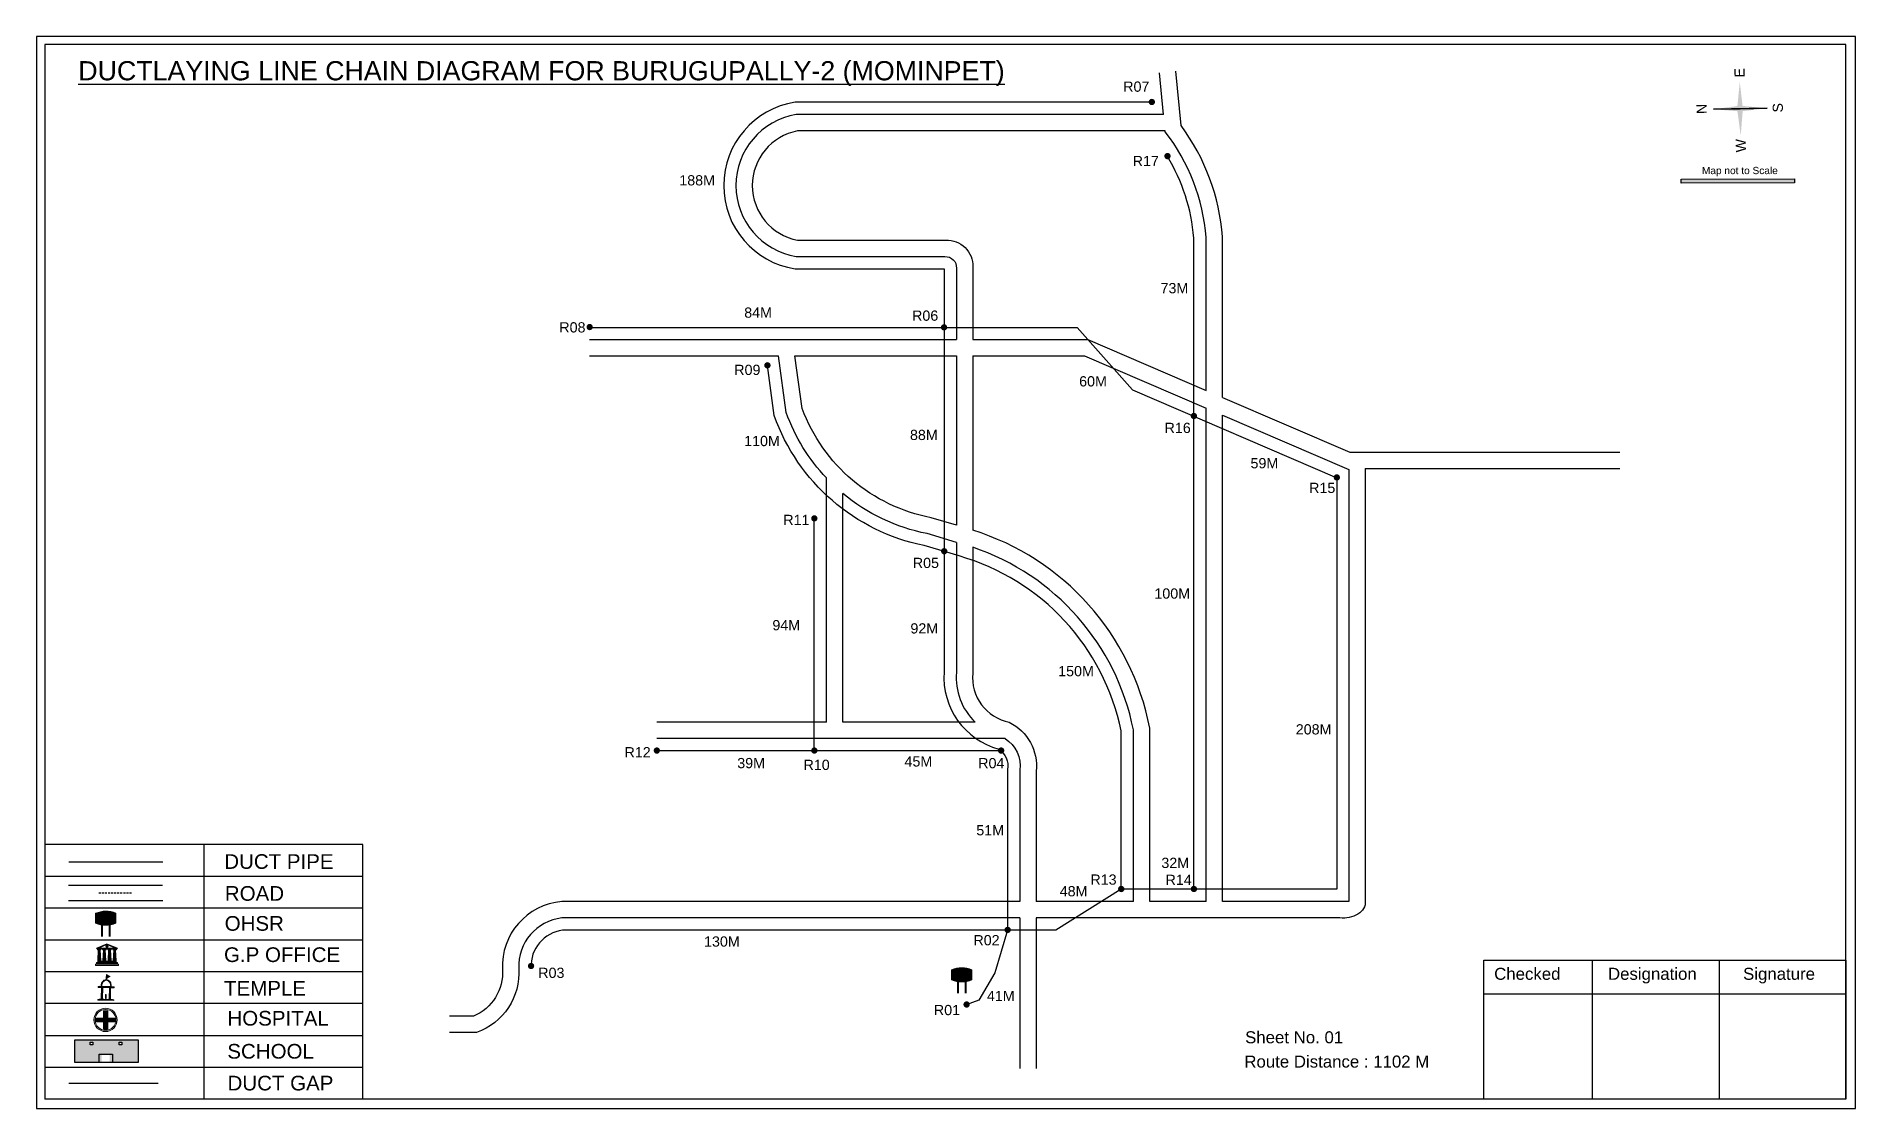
# Model space of a CAD drawing. Header units: inches. Extents: x 1684 to 5443, y 643 to 3286.
# Drawn here: x 3255 to 4145, y 2011 to 2535 of the extents above; entities that cross this region are included whole.
import ezdxf

# ---------------------------------------------------------------- set-up
doc = ezdxf.new("R2010")
doc.units = ezdxf.units.IN
doc.header["$MEASUREMENT"] = 0
doc.linetypes.add('DASHEDX2', pattern=[1.5, 1, -0.5])
for name, color, linetype in [('LANDMARK', 7, 'Continuous'), ('OHT', 7, 'Continuous'), ('pipe', 5, 'Continuous')]:
    doc.layers.add(name, color=color, linetype=linetype)
doc.styles.get("Standard").update_dxf_attribs({"font": 'arial.ttf'})

msp = doc.modelspace()

# ---------------------------------------------------------------- texts
at = {"color": 242, "true_color": 0xcd2027}
msp.add_text('%%UDUCTLAYING LINE CHAIN DIAGRAM FOR BURUGUPALLY-2 (MOMINPET)', height=9.375, dxfattribs=at).set_placement((3275.07, 2513.58))
for s, p in [('E', (4090.43, 2514.98)), ('N', (4071.85, 2497.13)), ('S', (4109.14, 2497.88)), ('W', (4091.08, 2478.38))]:
    msp.add_text(s, height=4.95, rotation=91.00631).set_placement(p)
for s, height, p in [('R07', 5, (3786.36, 2508)), ('R17', 5, (3790.99, 2471.61)), ('188M', 5, (3569.15, 2462.17)), ('Map not to Scale', 3.5424, (4069.52, 2467.69)), ('73M', 5, (3804.62, 2409.41)), ('R08', 5, (3510.44, 2390.24)), ('84M', 5, (3600.91, 2397.45)), ('R06', 5, (3683.04, 2395.97)), ('R09', 5, (3596.04, 2369.44)), ('60M', 5, (3764.79, 2363.84)), ('88M', 5, (3682.01, 2337.62)), ('R16', 5, (3806.6, 2341.07)), ('110M', 5, (3600.88, 2334.64)), ('59M', 5, (3848.64, 2323.79)), ('R15', 5, (3877.31, 2311.72)), ('R11', 5, (3620.04, 2296.04)), ('R05', 5, (3683.4, 2275.02)), ('100M', 5, (3801.6, 2260.03)), ('94M', 5, (3614.7, 2244.55)), ('92M', 5, (3682.24, 2242.98)), ('150M', 5, (3754.54, 2222.07)), ('208M', 5, (3870.78, 2193.6)), ('R12', 5, (3542.34, 2182.4)), ('39M', 5, (3597.5, 2177.1)), ('R10', 5, (3629.93, 2176.23)), ('45M', 5, (3679.34, 2177.9)), ('R04', 5, (3715.42, 2177.06)), ('51M', 5, (3714.47, 2144.23)), ('DUCT PIPE', 7.178, (3346.5, 2127.85)), ('32M', 5, (3805.02, 2128.26)), ('ROAD ', 7.178, (3346.8, 2112.24)), ('48M', 5, (3755.29, 2114.41)), ('R13', 5, (3770.29, 2120.1)), ('R14', 5, (3807.08, 2119.99)), ('OHSR', 7.178, (3346.71, 2097.57)), ('130M', 5, (3581.25, 2089.81)), ('R02', 5, (3713.06, 2090.46)), ('G.P OFFICE', 7.178, (3346.38, 2082.28)), ('R03', 5, (3500.14, 2074.5)), ('Checked', 5.886, (3967.86, 2073.57)), ('Designation', 5.886, (4023.55, 2073.57)), ('Signature', 5.886, (4089.65, 2073.57)), ('TEMPLE', 7.178, (3346.38, 2065.87)), ('41M', 5, (3719.67, 2063.18)), ('HOSPITAL', 7.178, (3348.05, 2051.18)), ('R01', 5, (3693.71, 2056.28)), ('Sheet No. 01', 5.886, (3845.99, 2042.51)), ('SCHOOL', 7.178, (3348, 2035.02)), ('Route Distance : 1102 M', 5.886, (3845.62, 2030.64)), ('DUCT GAP', 7.178, (3348.1, 2019.46))]:
    msp.add_text(s, height=height).set_placement(p)

# ---------------------------------------------------------------- blocks, each defined once
blk = doc.blocks.new('OHT')
at = {"linetype": 'Continuous', "lineweight": 0, "true_color": 0x0ffffc}
blk.add_hatch(color=4, dxfattribs=at).paths.add_polyline_path([(0.012, 1), (0, 1, 0.101323), (-0.4, 0.916), (-0.4, 0.525, 0.194075), (0.399, 0.521), (0.399, 0.921, 0.097877)])
at = {"color": 4, "linetype": 'Continuous', "lineweight": 0, "true_color": 0x0ffffc, "flags": 128}
for points in [[(-0.4, 0.525), (-0.4, 0.916)], [(0.399, 0.521), (0.399, 0.921)]]:
    blk.add_lwpolyline(points, dxfattribs=at)
at = {"color": 4, "linetype": 'Continuous', "lineweight": 0, "true_color": 0x0ffffc, "const_width": 0.075, "flags": 128}
for points in [[(-0.15, 0), (-0.15, 0.475)], [(0.15, 0), (0.15, 0.473)]]:
    blk.add_lwpolyline(points, dxfattribs=at)
at = {"color": 4, "linetype": 'Continuous', "lineweight": 0, "true_color": 0x0ffffc}
for centre, radius, start, end in [((0.006, -0.019), 1.019, 67.31091, 113.47108), ((0.004, 1.513), 1.068, 247.76824, 291.70073)]:
    blk.add_arc(centre, radius, start, end, dxfattribs=at)
blk = doc.blocks.new('Government_Office')
at = {"linetype": 'Continuous', "lineweight": 0, "true_color": 0xff0000}
h = blk.add_hatch(color=1, dxfattribs=at)
h.paths.add_polyline_path([(0.44, 0.72), (0.45, 0.75), (0, 0.93), (-0.45, 0.75), (-0.44, 0.72)])
h.paths.add_polyline_path([(0.355, 0.75), (-0.355, 0.75), (0, 0.9)], flags=16)
h.paths.add_polyline_path([(0, 0.778, -1), (0, 0.872, -1)], flags=0)
h = blk.add_hatch(color=1, dxfattribs=at)
edge = h.paths.add_edge_path()
edge.add_arc((0, 0.825), 0.0467, 90, 270)
edge.add_arc((0, 0.825), 0.0467, 270, 450)
for points in [[(-0.5, 0.05), (0.5, 0.05), (0.5, 0), (-0.5, 0)], [(-0.45, 0.075), (-0.45, 0.12), (0.45, 0.12), (0.45, 0.075)], [(-0.4, 0.14), (-0.4, 0.18), (0.4, 0.18), (0.4, 0.14)]]:
    blk.add_hatch(color=1, dxfattribs=at).paths.add_polyline_path(points)
h = blk.add_hatch(color=1, dxfattribs=at)
edge = h.paths.add_edge_path()
edge.add_line((-0.27, 0.195), (-0.295, 0.675))
edge.add_line((-0.295, 0.675), (-0.29, 0.675))
edge.add_arc((-0.278, 0.688), 0.0176, 225.30401, 441.56588)
edge.add_line((-0.275, 0.705), (-0.395, 0.705))
edge.add_arc((-0.392, 0.688), 0.0176, 98.43412, 314.69599)
edge.add_line((-0.38, 0.675), (-0.375, 0.675))
edge.add_line((-0.375, 0.675), (-0.4, 0.195))
edge.add_line((-0.4, 0.195), (-0.27, 0.195))
h = blk.add_hatch(color=1, dxfattribs=at)
edge = h.paths.add_edge_path()
edge.add_line((-0.047, 0.195), (-0.072, 0.675))
edge.add_line((-0.072, 0.675), (-0.067, 0.675))
edge.add_arc((-0.054, 0.688), 0.0176, 225.30401, 441.56588)
edge.add_line((-0.052, 0.705), (-0.172, 0.705))
edge.add_arc((-0.169, 0.688), 0.0176, 98.43412, 314.69599)
edge.add_line((-0.157, 0.675), (-0.152, 0.675))
edge.add_line((-0.152, 0.675), (-0.177, 0.195))
edge.add_line((-0.177, 0.195), (-0.047, 0.195))
h = blk.add_hatch(color=1, dxfattribs=at)
edge = h.paths.add_edge_path()
edge.add_line((0.177, 0.195), (0.152, 0.675))
edge.add_line((0.152, 0.675), (0.157, 0.675))
edge.add_arc((0.169, 0.688), 0.0176, 225.30401, 441.56588)
edge.add_line((0.172, 0.705), (0.052, 0.705))
edge.add_arc((0.054, 0.688), 0.0176, 98.43412, 314.69599)
edge.add_line((0.067, 0.675), (0.072, 0.675))
edge.add_line((0.072, 0.675), (0.047, 0.195))
edge.add_line((0.047, 0.195), (0.177, 0.195))
h = blk.add_hatch(color=1, dxfattribs=at)
edge = h.paths.add_edge_path()
edge.add_line((0.4, 0.195), (0.375, 0.675))
edge.add_line((0.375, 0.675), (0.38, 0.675))
edge.add_arc((0.392, 0.688), 0.0176, 225.30401, 441.56588)
edge.add_line((0.395, 0.705), (0.275, 0.705))
edge.add_arc((0.278, 0.688), 0.0176, 98.43412, 314.69599)
edge.add_line((0.29, 0.675), (0.295, 0.675))
edge.add_line((0.295, 0.675), (0.27, 0.195))
edge.add_line((0.27, 0.195), (0.4, 0.195))
at = {"color": 1, "linetype": 'Continuous', "lineweight": 0, "true_color": 0xff0000, "flags": 128}
for points in [[(-0.45, 0.75), (-0.44, 0.72), (0.44, 0.72), (0.45, 0.75), (0, 0.93)], [(-0.355, 0.75), (0.355, 0.75), (0, 0.9)], [(-0.5, 0.05), (0.5, 0.05), (0.5, 0), (-0.5, 0)], [(-0.45, 0.075), (-0.45, 0.12), (0.45, 0.12), (0.45, 0.075)], [(-0.4, 0.14), (-0.4, 0.18), (0.4, 0.18), (0.4, 0.14)]]:
    blk.add_lwpolyline(points, close=True, dxfattribs=at)
for points in [[(0, 0.872, 1), (0, 0.778, 1)], [(-0.27, 0.195), (-0.295, 0.675), (-0.29, 0.675, 1.379694), (-0.275, 0.705), (-0.395, 0.705, 1.379694), (-0.38, 0.675), (-0.375, 0.675), (-0.4, 0.195)], [(-0.047, 0.195), (-0.072, 0.675), (-0.067, 0.675, 1.379694), (-0.052, 0.705), (-0.172, 0.705, 1.379694), (-0.157, 0.675), (-0.152, 0.675), (-0.177, 0.195)], [(0.177, 0.195), (0.152, 0.675), (0.157, 0.675, 1.379694), (0.172, 0.705), (0.052, 0.705, 1.379694), (0.067, 0.675), (0.072, 0.675), (0.047, 0.195)], [(0.4, 0.195), (0.375, 0.675), (0.38, 0.675, 1.379694), (0.395, 0.705), (0.275, 0.705, 1.379694), (0.29, 0.675), (0.295, 0.675), (0.27, 0.195)]]:
    blk.add_lwpolyline(points, format="xyb", close=True, dxfattribs=at)
blk = doc.blocks.new('Temple')
at = {"linetype": 'Continuous', "lineweight": 0, "true_color": 0xff0000}
h = blk.add_hatch(color=1, dxfattribs=at)
edge = h.paths.add_edge_path()
edge.add_line((0.175, 0.49), (0.225, 0.49))
edge.add_line((0.225, 0.49), (0.225, 0.497))
edge.add_line((0.225, 0.497), (0.307, 0.497))
edge.add_line((0.307, 0.497), (0.307, 0.533))
edge.add_line((0.307, 0.533), (0.257, 0.533))
edge.add_line((0.257, 0.533), (0.257, 0.54))
edge.add_line((0.257, 0.54), (0.2, 0.54))
edge.add_spline(control_points=[(0.2, 0.54), (0.2, 0.589), (0.19, 0.638), (0.142, 0.743), (0.092, 0.79), (0.027, 0.805), (0.02, 0.806), (0.012, 0.806)], knot_values=[4.712389, 4.712389, 4.712389, 4.712389, 5.278166, 5.278166, 6.117402, 6.117402, 6.223801, 6.223801, 6.223801, 6.223801], degree=3, periodic=0)
edge.add_line((0.012, 0.806), (0.012, 0.79))
edge.add_line((0.012, 0.79), (-0.012, 0.79))
edge.add_line((-0.012, 0.79), (-0.012, 0.806))
edge.add_spline(control_points=[(-0.012, 0.806), (-0.055, 0.802), (-0.096, 0.781), (-0.171, 0.699), (-0.197, 0.628), (-0.2, 0.55), (-0.2, 0.545), (-0.2, 0.54)], knot_values=[6.343965, 6.343965, 6.343965, 6.343965, 6.956638, 6.956638, 7.795874, 7.795874, 7.853982, 7.853982, 7.853982, 7.853982], degree=3, periodic=0)
edge.add_line((-0.2, 0.54), (-0.257, 0.54))
edge.add_line((-0.257, 0.54), (-0.257, 0.533))
edge.add_line((-0.257, 0.533), (-0.307, 0.533))
edge.add_line((-0.307, 0.533), (-0.307, 0.497))
edge.add_line((-0.307, 0.497), (-0.225, 0.497))
edge.add_line((-0.225, 0.497), (-0.225, 0.49))
edge.add_line((-0.225, 0.49), (-0.175, 0.49))
edge.add_line((-0.175, 0.49), (-0.175, 0.07))
edge.add_arc((-0.205, 0.07), 0.03, -90, 0, ccw=False)
edge.add_line((-0.205, 0.04), (-0.257, 0.04))
edge.add_line((-0.257, 0.04), (-0.257, 0.033))
edge.add_line((-0.257, 0.033), (-0.307, 0.033))
edge.add_line((-0.307, 0.033), (-0.307, 0))
edge.add_line((-0.307, 0), (0.307, 0))
edge.add_line((0.307, 0), (0.307, 0.033))
edge.add_line((0.307, 0.033), (0.257, 0.033))
edge.add_line((0.257, 0.033), (0.257, 0.04))
edge.add_line((0.257, 0.04), (0.205, 0.04))
edge.add_arc((0.205, 0.07), 0.03, 180, 270, ccw=False)
edge.add_line((0.175, 0.07), (0.175, 0.49))
h.paths.add_polyline_path([(0.125, 0.07, -0.414214), (0.095, 0.04), (0.05, 0.04), (0.05, 0.033), (-0.05, 0.033), (-0.05, 0.04), (-0.095, 0.04, -0.414214), (-0.125, 0.07), (-0.125, 0.497), (0.125, 0.497)], flags=16)
edge = h.paths.add_edge_path(flags=16)
edge.add_ellipse((0, 0.54), major_axis=(0, 0.242), ratio=0.722808, start_angle=270, end_angle=450, ccw=False)
edge.add_line((0.175, 0.54), (-0.175, 0.54))
h.paths.add_polyline_path([(0.012, 0.23), (0.012, 0.07), (-0.012, 0.07), (-0.012, 0.23)], flags=0)
h = blk.add_hatch(color=1, dxfattribs=at)
edge = h.paths.add_edge_path()
edge.add_line((0.012, 0.857), (0, 0.85))
edge.add_line((0, 0.85), (-0.003, 0.925))
edge.add_line((-0.003, 0.925), (-0.012, 0.925))
edge.add_line((-0.012, 0.925), (-0.012, 0.806))
edge.add_spline(control_points=[(-0.012, 0.806), (-0.004, 0.807), (0.004, 0.807), (0.012, 0.806)], knot_values=[6.223801, 6.223801, 6.223801, 6.223801, 6.343965, 6.343965, 6.343965, 6.343965], degree=3, periodic=0)
edge.add_line((0.012, 0.806), (0.012, 0.857))
h = blk.add_hatch(color=1, dxfattribs=at)
edge = h.paths.add_edge_path()
edge.add_line((0.012, 0.79), (0.012, 0.806))
edge.add_spline(control_points=[(0.012, 0.806), (0.004, 0.807), (-0.004, 0.807), (-0.012, 0.806)], knot_values=[6.223801, 6.223801, 6.223801, 6.223801, 6.343965, 6.343965, 6.343965, 6.343965], degree=3, periodic=0)
edge.add_line((-0.012, 0.806), (-0.012, 0.79))
edge.add_line((-0.012, 0.79), (0.012, 0.79))
at = {"linetype": 'Continuous', "lineweight": 0, "true_color": 0xe66000}
blk.add_hatch(color=32, dxfattribs=at).paths.add_polyline_path([(-0.006, 1), (0.147, 0.931), (0, 0.85)])
at = {"color": 1, "linetype": 'Continuous', "lineweight": 0, "true_color": 0xff0000, "flags": 128}
for points in [[(0.012, 0.925), (-0.012, 0.925), (-0.012, 0.79), (0.012, 0.79)], [(0.012, 0.23), (-0.012, 0.23), (-0.012, 0.07), (0.012, 0.07)]]:
    blk.add_lwpolyline(points, close=True, dxfattribs=at)
at = {"color": 32, "linetype": 'Continuous', "lineweight": 0, "true_color": 0xe66000, "flags": 128}
blk.add_lwpolyline([(-0.006, 1), (0.147, 0.931), (0, 0.85), (-0.006, 1)], dxfattribs=at)
at = {"color": 1, "linetype": 'Continuous', "lineweight": 0, "true_color": 0xff0000, "flags": 128}
blk.add_lwpolyline([(0.2, 0.54), (0.257, 0.54), (0.257, 0.533), (0.307, 0.533), (0.307, 0.497), (0.225, 0.497), (0.225, 0.49), (0.175, 0.49), (0.175, 0.07, 0.414214), (0.205, 0.04), (0.257, 0.04), (0.257, 0.033), (0.307, 0.033), (0.307, 0), (-0.307, 0), (-0.307, 0.033), (-0.257, 0.033), (-0.257, 0.04), (-0.205, 0.04, 0.414214), (-0.175, 0.07), (-0.175, 0.49), (-0.225, 0.49), (-0.225, 0.497), (-0.307, 0.497), (-0.307, 0.533), (-0.257, 0.533), (-0.257, 0.54), (-0.2, 0.54)], format="xyb", dxfattribs=at)
blk.add_lwpolyline([(-0.175, 0.54), (0.175, 0.54)], dxfattribs=at)
blk.add_lwpolyline([(0.125, 0.497), (0.125, 0.07, -0.414214), (0.095, 0.04), (0.05, 0.04), (0.05, 0.033), (-0.05, 0.033), (-0.05, 0.04), (-0.095, 0.04, -0.414214), (-0.125, 0.07), (-0.125, 0.497)], format="xyb", close=True, dxfattribs=at)
at = {"color": 1, "linetype": 'Continuous', "lineweight": 0, "true_color": 0xff0000}
blk.add_ellipse((0, 0.54), major_axis=(0, 0.242), ratio=0.722808, start_param=4.712389, end_param=7.853982, dxfattribs=at)
blk.add_open_spline([(0.2, 0.54), (0.2, 0.589), (0.19, 0.638), (0.142, 0.743), (0.092, 0.79), (-0.023, 0.816), (-0.085, 0.794), (-0.171, 0.699), (-0.197, 0.628), (-0.2, 0.55), (-0.2, 0.545), (-0.2, 0.54)], degree=3, knots=[4.712389, 4.712389, 4.712389, 4.712389, 5.278166, 5.278166, 6.117402, 6.117402, 6.956638, 6.956638, 7.795874, 7.795874, 7.853982, 7.853982, 7.853982, 7.853982], dxfattribs=at)
blk = doc.blocks.new('*U12')
at = {"color": 0, "linetype": 'DASHEDX2', "transparency": 16777216}
blk.add_line((-8.22, 0), (8.01, 0), dxfattribs=at)
blk = doc.blocks.new('Hospital')
at = {"linetype": 'Continuous', "lineweight": 0, "true_color": 0x000000}
h = blk.add_hatch(color=18, dxfattribs=at)
h.paths.add_polyline_path([(-0.5, 0, 1), (0.5, 0, 1)])
h.paths.add_polyline_path([(0.446, 0, -1), (-0.446, 0, -1)], flags=16)
at = {"linetype": 'Continuous', "true_color": 0xff0000}
blk.add_hatch(color=1, dxfattribs=at).paths.add_polyline_path([(-0.394, 0.08), (-0.08, 0.08), (-0.08, 0.394), (0.08, 0.394), (0.08, 0.08), (0.394, 0.08), (0.394, -0.08), (0.08, -0.08), (0.08, -0.394), (-0.08, -0.394), (-0.08, -0.08), (-0.394, -0.08)])
at = {"color": 1, "linetype": 'Continuous', "true_color": 0xff0000, "flags": 128}
blk.add_lwpolyline([(-0.394, 0.08), (-0.08, 0.08), (-0.08, 0.394), (0.08, 0.394), (0.08, 0.08), (0.394, 0.08), (0.394, -0.08), (0.08, -0.08), (0.08, -0.394), (-0.08, -0.394), (-0.08, -0.08), (-0.394, -0.08)], close=True, dxfattribs=at)
at = {"color": 18, "linetype": 'Continuous', "lineweight": 0, "true_color": 0x000000}
for radius in [0.5, 0.446]:
    blk.add_circle((0, 0), radius, dxfattribs=at)

# ---------------------------------------------------------------- hatches: boundary and pattern name
at = {"ltscale": 0.5}
h = msp.add_hatch(color=5, dxfattribs=at)
h.dxf.hatch_style = 1
h.paths.add_polyline_path([(3801.92, 2502.99, 1), (3798.8, 2502.99, 1)])
h = msp.add_hatch(color=5, dxfattribs=at)
h.dxf.hatch_style = 1
h.paths.add_polyline_path([(3809.58, 2476.5, 1), (3806.46, 2476.5, 1)])
at = {"true_color": 0x0093dd}
h = msp.add_hatch(color=142, dxfattribs=at)
h.dxf.hatch_style = 1
h.paths.add_polyline_path([(4059.34, 2465.18), (4059.35, 2463.34), (4114.85, 2463.47), (4114.85, 2465.31)])
at = {"ltscale": 0.5}
h = msp.add_hatch(color=5, dxfattribs=at)
h.dxf.hatch_style = 1
h.paths.add_polyline_path([(3526.85, 2392.88, 1), (3523.74, 2392.88, 1)])
h = msp.add_hatch(color=5, dxfattribs=at)
h.dxf.hatch_style = 1
h.paths.add_polyline_path([(3700.26, 2392.74, 1), (3697.14, 2392.74, 1)])
h = msp.add_hatch(color=5, dxfattribs=at)
h.dxf.hatch_style = 1
h.paths.add_polyline_path([(3613.83, 2374.16, 1), (3610.71, 2374.16, 1)])
h = msp.add_hatch(color=5, dxfattribs=at)
h.dxf.hatch_style = 1
h.paths.add_polyline_path([(3822.5, 2349.38, 1), (3819.38, 2349.38, 1)])
h = msp.add_hatch(color=5, dxfattribs=at)
h.dxf.hatch_style = 1
h.paths.add_polyline_path([(3892.43, 2319.32, 1), (3889.31, 2319.32, 1)])
h = msp.add_hatch(color=5, dxfattribs=at)
h.dxf.hatch_style = 1
h.paths.add_polyline_path([(3636.78, 2299.28, 1), (3633.67, 2299.28, 1)])
h = msp.add_hatch(color=5, dxfattribs=at)
h.dxf.hatch_style = 1
h.paths.add_polyline_path([(3700.32, 2283.24, 1), (3697.2, 2283.24, 1)])
h = msp.add_hatch(color=5, dxfattribs=at)
h.dxf.hatch_style = 1
h.paths.add_polyline_path([(3559.71, 2185.73, 1), (3556.6, 2185.73, 1)])
h = msp.add_hatch(color=5, dxfattribs=at)
h.dxf.hatch_style = 1
h.paths.add_polyline_path([(3636.78, 2185.73, 1), (3633.67, 2185.73, 1)])
h = msp.add_hatch(color=5, dxfattribs=at)
h.dxf.hatch_style = 1
h.paths.add_polyline_path([(3728.18, 2185.73, 1), (3725.06, 2185.73, 1)])
h = msp.add_hatch(color=5, dxfattribs=at)
h.dxf.hatch_style = 1
h.paths.add_polyline_path([(3786.94, 2118, 1), (3783.82, 2118, 1)])
h = msp.add_hatch(color=5, dxfattribs=at)
h.dxf.hatch_style = 1
h.paths.add_polyline_path([(3822.5, 2118, 1), (3819.38, 2118, 1)])
h = msp.add_hatch(color=5, dxfattribs=at)
h.dxf.hatch_style = 1
h.paths.add_polyline_path([(3731.38, 2098, 1), (3728.26, 2098, 1)])
h = msp.add_hatch(color=5, dxfattribs=at)
h.dxf.hatch_style = 1
h.paths.add_polyline_path([(3498.18, 2080.34, 1), (3495.07, 2080.34, 1)])
h = msp.add_hatch(color=5, dxfattribs=at)
h.dxf.hatch_style = 1
h.paths.add_polyline_path([(3711.29, 2061.5, 1), (3708.17, 2061.5, 1)])
at = {"true_color": 0xc8c92d}
h = msp.add_hatch(color=52, dxfattribs=at)
h.dxf.hatch_style = 1
h.paths.add_polyline_path([(3279.53, 2044.25), (3273.37, 2044.25), (3273.37, 2033.16), (3279.53, 2033.16)])
h.paths.add_polyline_path([(3304.38, 2044.25), (3298.22, 2044.25), (3298.22, 2033.16), (3304.38, 2033.16)])
at = {"true_color": 0x293189}
h = msp.add_hatch(color=177, dxfattribs=at)
h.dxf.hatch_style = 1
h.paths.add_polyline_path([(3298.22, 2044.25), (3279.53, 2044.25), (3279.53, 2033.16), (3286.54, 2033.16), (3286.54, 2036.8), (3290.4, 2036.8), (3290.4, 2033.16), (3298.22, 2033.16)])
h.paths.add_polyline_path([(3282.2, 2041.78), (3280.83, 2041.78), (3280.83, 2043.05), (3282.2, 2043.05)], flags=16)
h.paths.add_polyline_path([(3295.08, 2041.78), (3295.08, 2043.05), (3296.45, 2043.05), (3296.45, 2041.78)], flags=16)

# ---------------------------------------------------------------- linework, layer by layer
for p, q in [((4101.41, 2499.89), (4075.11, 2499.43)), ((4075.11, 2499.43), (4101.41, 2499.89)), ((4101.41, 2499.89), (4075.11, 2499.43)), ((4088.29, 2499.66), (4101.41, 2499.89)), ((3258.69, 2139.69), (3258.69, 2016.47)), ((3336.45, 2139.69), (3336.45, 2015.26)), ((3414.22, 2124.14), (3258.69, 2124.14)), ((3270.34, 2119.84), (3316.23, 2119.84)), ((3270.34, 2112.32), (3316.46, 2112.32)), ((3414.22, 2108.58), (3258.69, 2108.58)), ((3414.22, 2093.03), (3258.69, 2093.03)), ((3414.22, 2077.48), (3258.69, 2077.48)), ((3414.22, 2061.92), (3258.69, 2061.92)), ((3258.69, 2046.37), (3414.22, 2046.37)), ((3258.69, 2030.82), (3414.22, 2030.82)), ((3258.68, 2016.24), (3258.68, 2015.28)), ((3258.69, 2016.47), (3258.69, 2015.26)), ((3414.22, 2015.26), (3258.69, 2015.26))]:
    msp.add_line(p, q)
at = {"color": 1}
msp.add_line((4075.11, 2499.43), (4088.27, 2499.66), dxfattribs=at)
at = {"color": 242, "true_color": 0xcd2027}
for p, q in [((4015.75, 2083.11), (4015.75, 2015.22)), ((4077.95, 2083.11), (4077.95, 2015.22)), ((3962.78, 2066.67), (4140.01, 2066.67))]:
    msp.add_line(p, q, dxfattribs=at)
for points in [[(3254.57, 2535.07), (3254.57, 2010.57), (4144.72, 2010.57), (4144.72, 2535.07)], [(3258.68, 2531.05), (3258.68, 2015.28), (4140.01, 2015.28), (4140.01, 2531.05)], [(3304.45, 2044.25), (3304.45, 2033.16), (3273.37, 2033.16), (3273.37, 2044.25)], [(3282.2, 2043.05), (3282.2, 2041.78), (3280.83, 2041.78), (3280.83, 2043.05)], [(3295.08, 2041.78), (3295.08, 2043.05), (3296.45, 2043.05), (3296.45, 2041.78)]]:
    msp.add_lwpolyline(points, close=True)
for points in [[(3806.08, 2496.85), (3804.09, 2517.26)], [(3525.23, 2386.74), (3691.69, 2386.74), (3704.7, 2386.74)], [(3712.7, 2386.74), (3769.09, 2386.74), (3826.88, 2361.9)], [(3525.23, 2378.74), (3617.67, 2378.74)], [(3625.74, 2378.74), (3691.69, 2378.74), (3704.7, 2378.74)], [(3704.7, 2378.74), (3704.7, 2295.92)], [(3712.7, 2378.74), (3767.45, 2378.74), (3826.88, 2353.19)], [(3712.7, 2378.74), (3712.7, 2293.53)], [(3826.88, 2111.85), (3826.88, 2353.19)], [(3834.88, 2358.46), (3897.19, 2331.68)], [(3834.88, 2349.75), (3896.81, 2323.13), (3896.81, 2111.85), (3834.88, 2111.85)], [(3834.88, 2111.85), (3834.88, 2349.75)], [(3897.19, 2331.68), (4029.42, 2331.68)], [(3904.81, 2323.68), (4029.42, 2323.68)], [(3641.16, 2199.58), (3641.16, 2319.05)], [(3649.16, 2199.58), (3649.16, 2311.52)], [(3641.16, 2199.58), (3558.1, 2199.58)], [(3713.97, 2199.58), (3649.16, 2199.58)], [(3728.54, 2191.58), (3558.1, 2191.58)], [(3414.22, 2015.26), (3414.22, 2139.69), (3258.69, 2139.69)], [(3791.32, 2111.85), (3743.76, 2111.85)], [(3826.88, 2111.85), (3799.32, 2111.85)], [(3735.76, 2103.85), (3735.76, 2030.26)], [(3743.76, 2103.85), (3743.76, 2030.26)], [(3285.21, 2033.16), (3285.21, 2037.27), (3291.74, 2037.27), (3291.74, 2033.16)]]:
    msp.add_lwpolyline(points)
for points in [[(3834.88, 2358.46), (3834.88, 2365.43), (3834.88, 2436.94, 0.142611), (3814.65, 2491.45), (3812.05, 2518.03)], [(3806.08, 2496.85), (3626.3, 2496.85, 0.846949), (3626.3, 2427.37), (3699.14, 2427.37, -0.448591), (3704.7, 2421.69), (3704.7, 2386.74)], [(3806.87, 2488.85), (3627, 2488.85, 0.827558), (3627, 2435.37), (3700.81, 2435.37, -0.438976), (3712.7, 2421.01), (3712.7, 2386.74)], [(3806.94, 2488.38, 0.000115), (3806.91, 2488.41), (3806.87, 2488.85)], [(3826.88, 2361.9), (3826.88, 2365.43), (3826.88, 2436.64, 0.147556), (3806.93, 2488.38)], [(3641.16, 2319.05, -0.102702), (3621.47, 2351.05), (3617.67, 2378.74)], [(3704.7, 2295.92), (3692.31, 2299.6, -0.261344), (3629.28, 2352.99), (3625.74, 2378.74)], [(3904.81, 2323.68), (3904.81, 2112.24, -0.302245), (3901.22, 2105.75, -0.157455), (3892.42, 2103.85), (3743.76, 2103.85)], [(3704.7, 2287.57), (3690.4, 2291.82, -0.125568), (3649.16, 2311.52)], [(3799.32, 2111.85), (3799.32, 2196.67, 0.276373), (3712.7, 2293.53, 0.276373)], [(3704.7, 2287.57), (3704.7, 2223.96, 0.225787), (3713.97, 2199.58)], [(3712.7, 2285.13), (3712.7, 2223.61, 0.384966), (3730.62, 2199.58, -0.314552), (3743.76, 2175.58), (3743.76, 2111.85)], [(3791.32, 2111.85), (3791.32, 2195.9, 0.269005), (3712.7, 2285.13, 0.269005)], [(3728.54, 2191.58, -0.292149), (3735.76, 2176.06), (3735.76, 2111.85)], [(3735.76, 2111.85), (3511.69, 2111.85, 0.404074), (3482.6, 2078.71, -0.322596), (3468.42, 2055.77), (3456.63, 2055.77)], [(3735.76, 2103.85), (3511.69, 2103.85, 0.39403), (3490.59, 2079.16, -0.33685), (3469.89, 2047.77), (3456.63, 2047.77)]]:
    msp.add_lwpolyline(points, format="xyb")
at = {"color": 142, "true_color": 0x0093dd}
msp.add_lwpolyline([(4114.86, 2463.47), (4059.35, 2463.34), (4059.34, 2465.18), (4114.85, 2465.31), (4114.85, 2463.47)], dxfattribs=at)
at = {"color": 242, "true_color": 0xcd2027}
msp.add_lwpolyline([(4140.01, 2015.22), (3962.78, 2015.22), (3962.78, 2083.11), (4140.01, 2083.11)], close=True, dxfattribs=at)
for points in [[(4089.56, 2499.69), (4086.74, 2499.64), (4088.03, 2512.81)], [(4089.56, 2499.69), (4086.74, 2499.64), (4088.03, 2512.81)], [(4089.56, 2499.69), (4086.74, 2499.64), (4088.49, 2486.51)], [(4089.56, 2499.69), (4086.74, 2499.64), (4088.49, 2486.51)], [(4088.3, 2498.36), (4088.25, 2501.18), (4101.41, 2499.89)], [(4088.3, 2498.36), (4088.25, 2501.18), (4101.41, 2499.89)]]:
    msp.add_solid(points)
at = {"color": 1}
msp.add_solid([(4088.3, 2498.36), (4088.25, 2501.18), (4075.11, 2499.43)], dxfattribs=at)
msp.add_solid([(4088.3, 2498.36), (4088.25, 2501.18), (4075.11, 2499.43)], dxfattribs=at)
at = {"layer": 'OHT', "color": 5}
msp.add_line((3270.51, 2131.22), (3316.4, 2131.22), dxfattribs=at)
at = {"layer": 'OHT', "color": 1}
msp.add_line((3270.51, 2023.04), (3314.11, 2023.04), dxfattribs=at)
at = {"layer": 'pipe'}
for points in [[(3800.36, 2502.85), (3625.82, 2502.85, 0.857769), (3625.82, 2421.37), (3698.7, 2421.37), (3698.7, 2392.74)], [(3820.88, 2117.85), (3820.88, 2365.43), (3820.88, 2436.42, 0.118238), (3807.96, 2476.35)], [(3785.32, 2117.85), (3785.32, 2195.3, 0.279298), (3706.13, 2280.89), (3688.95, 2285.99, -0.263779), (3615.62, 2349.61), (3612.26, 2374.02)], [(3698.7, 2285.13), (3698.7, 2224.2, 0.359713), (3725.48, 2186.41, -0.296392), (3729.76, 2176.5), (3729.76, 2097.85)], [(3785.32, 2117.85), (3753.36, 2097.85), (3512.05, 2097.85, 0.387932), (3496.58, 2079.49)]]:
    msp.add_lwpolyline(points, format="xyb", dxfattribs=at)
for points in [[(3525.23, 2392.74), (3691.69, 2392.74), (3712.7, 2392.74)], [(3698.7, 2392.74), (3698.7, 2283.09)], [(3712.7, 2392.74), (3763.77, 2392.74), (3790.83, 2362.16)], [(3790.83, 2362.16), (3890.81, 2319.18), (3890.81, 2117.85), (3785.32, 2117.85)], [(3635.16, 2185.58), (3635.16, 2299.19)], [(3726.56, 2185.58), (3558.1, 2185.58)], [(3729.76, 2097.85), (3723.59, 2076.99), (3715.68, 2063.69), (3709.53, 2061.3)]]:
    msp.add_lwpolyline(points, dxfattribs=at)

# ---------------------------------------------------------------- block references
at = {"linetype": 'DASHEDX2'}
msp.add_blockref('*U12', (3293.34, 2116.08), dxfattribs=at)
at = {"layer": 'LANDMARK'}
for name, p, xscale, yscale, zscale in [('Government_Office', (3289.1, 2080.62), 11.32114773247135, 11.32114773247135, 11.32114773247135), ('Hospital', (3288.42, 2053.96), 11.41772014427468, 11.41772014427468, 11.41772014427468)]:
    msp.add_blockref(name, p, dxfattribs=dict(at, xscale=xscale, yscale=yscale, zscale=zscale))
at = {"layer": 'LANDMARK', "xscale": 12.62452535729322, "yscale": 12.62452535729322, "zscale": 12.62452535729322, "rotation": 358.3713438591284}
msp.add_blockref('Temple', (3288.53, 2063.49), dxfattribs=at)
at = {"layer": 'OHT', "xscale": 12.45189723782068, "yscale": 12.45189723782068, "zscale": 12.45189723782068}
for p in [(3288.51, 2094.72), (3707.36, 2067.01)]:
    msp.add_blockref('OHT', p, dxfattribs=at)

msp.set_redraw_order([(e.dxf.handle, doc.entitydb.next_handle()) for e in msp.query("TEXT MTEXT ATTDEF DIMENSION ARC_DIMENSION")])  # texts and dimensions are drawn at this point

doc.saveas('drawing.dxf')
